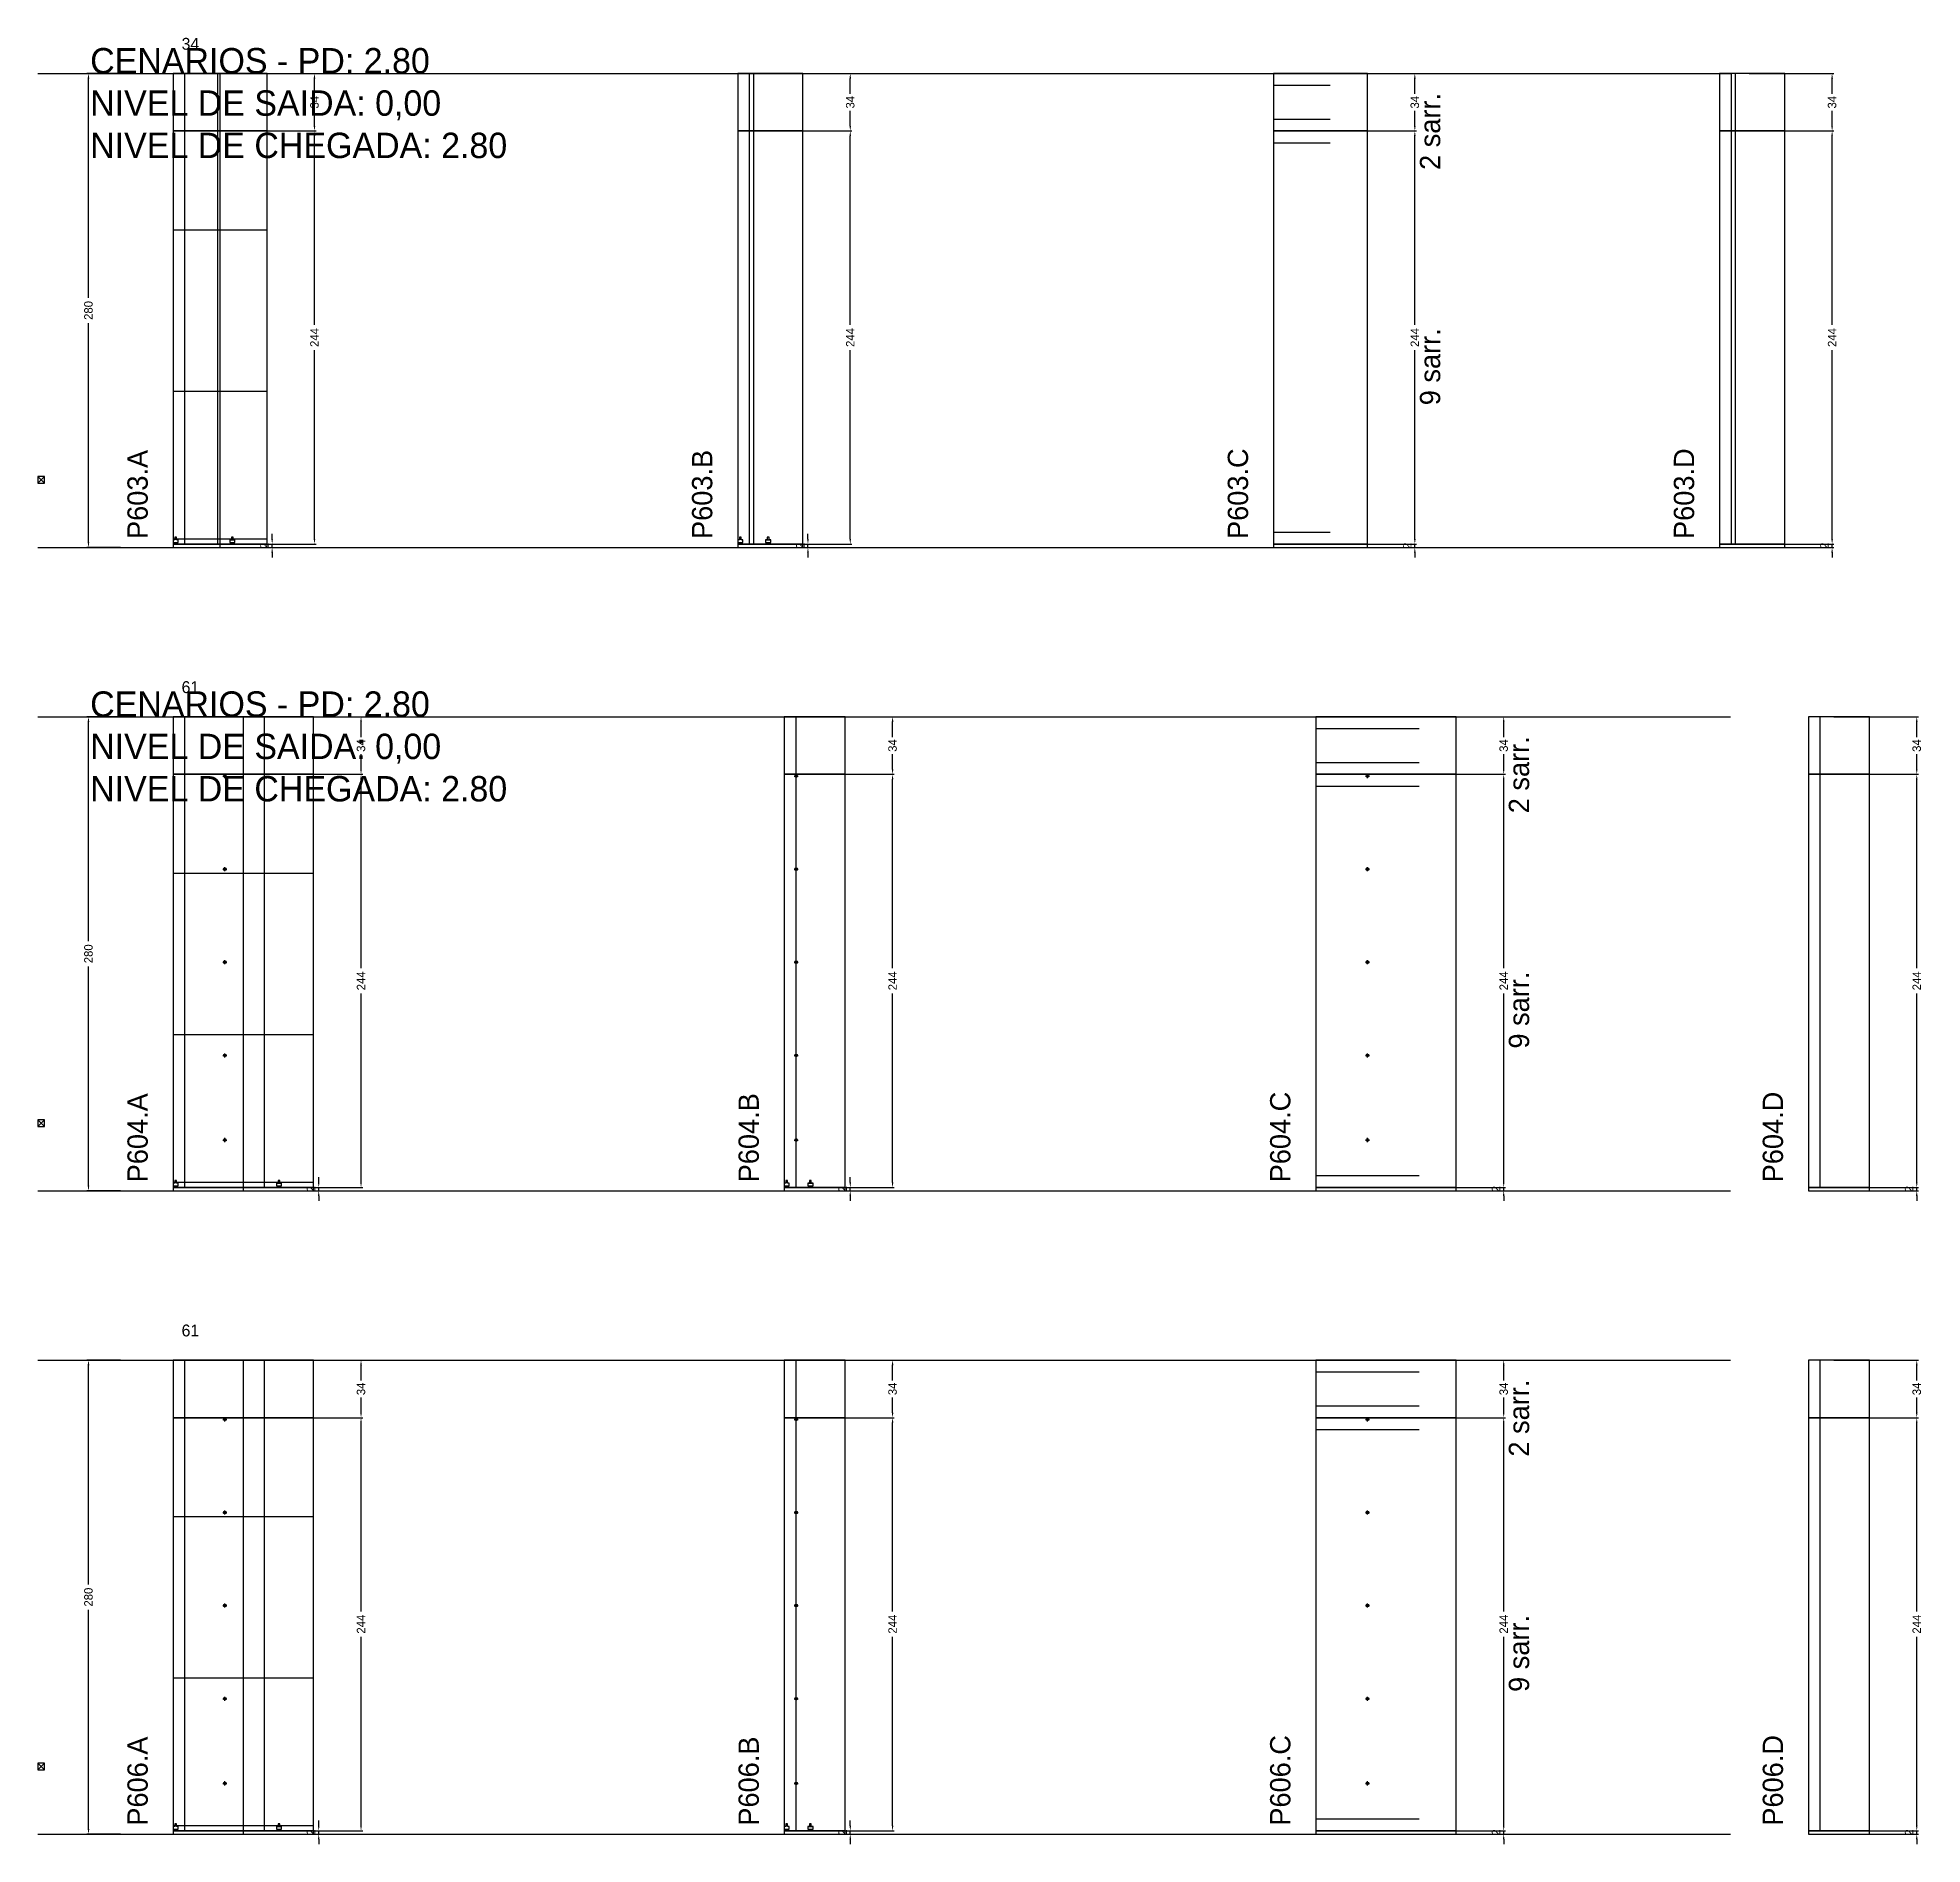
# Model space of a CAD drawing. Header units: centimetres. Extents: x -10500 to 4147, y -7606 to 295.
# Drawn here: x -7000 to -5887, y -7606 to -6539 of the extents above; entities that cross this region are included whole.
import ezdxf

# ---------------------------------------------------------------- set-up
doc = ezdxf.new("R2010")
doc.units = ezdxf.units.CM
doc.linetypes.add('DASHED', pattern=[2, -2])
for name, color, linetype in [('COTA', 241, 'Continuous'), ('COTAS FURACAO', 16, 'Continuous'), ('Madeira', 30, 'Continuous'), ('NOMENCLATURA', 7, 'Continuous'), ('Nível', 160, 'Continuous'), ('Painéis', 200, 'Continuous'), ('Perfil Metálico', 150, 'Continuous'), ('SARR_2.2x7', 40, 'Continuous'), ('SARRAFO DE PRESSAO', 200, 'Continuous'), ('texto', 7, 'Continuous')]:
    doc.layers.add(name, color=color, linetype=linetype)
doc.dimstyles.new('PAINEL-NOVA', dxfattribs={"dimtxt": 5, "dimasz": 3, "dimexe": 1, "dimexo": 1, "dimgap": 1, "dimtad": 1, "dimcen": 2.5, "dimazin": 3, "dimtfac": 1, "dimtmove": 0, "dimatfit": 3})

msp = doc.modelspace()

# ---------------------------------------------------------------- texts
at = {"layer": 'NOMENCLATURA'}
for s, p in [('CENARIOS - PD: 2.80', (-6969, -6560)), ('NIVEL DE SAIDA: 0,00', (-6969, -6585)), ('NIVEL DE CHEGADA: 2.80', (-6969, -6610)), ('CENARIOS - PD: 2.80', (-6969, -6940)), ('NIVEL DE SAIDA: 0,00', (-6969, -6965)), ('NIVEL DE CHEGADA: 2.80', (-6969, -6990))]:
    msp.add_text(s, height=15, dxfattribs=at).set_placement(p)
for s, p in [('2 sarr.', (-6171.5, -6617)), ('9 sarr.', (-6171.5, -6756)), ('P603.A', (-6935, -6835)), ('P603.B', (-6601.5, -6835)), ('P603.C', (-6285, -6835)), ('P603.D', (-6021.5, -6835)), ('2 sarr.', (-6119, -6997)), ('9 sarr.', (-6119, -7136)), ('P604.A', (-6935, -7215)), ('P604.B', (-6574, -7215)), ('P604.C', (-6260, -7215)), ('P604.D', (-5969, -7215)), ('2 sarr.', (-6119, -7377)), ('9 sarr.', (-6119, -7516)), ('P606.A', (-6935, -7595)), ('P606.B', (-6574, -7595)), ('P606.C', (-6260, -7595)), ('P606.D', (-5969, -7595))]:
    msp.add_text(s, height=12, rotation=90, dxfattribs=at).set_placement(p)
at = {"layer": 'texto'}
for s, p in [('34', (-6915, -6546)), ('61', (-6915, -6926)), ('61', (-6915, -7306))]:
    msp.add_text(s, height=7, dxfattribs=at).set_placement(p)

# ---------------------------------------------------------------- blocks, each defined once
blk = doc.blocks.new('_CLOSEDFILLED')
at = {"color": 0, "linetype": 'BYBLOCK'}
blk.add_solid([(-1, 0.16), (0, 0), (-1, -0.16)], dxfattribs=at)
blk = doc.blocks.new('*D495')
for p, q in [((-6951, -7320), (-6971, -7320)), ((-6970, -7452.5), (-6970, -7323)), ((-6970, -7597), (-6970, -7467.5)), ((-6951, -7600), (-6971, -7600))]:
    blk.add_line(p, q)
at = {"layer": 'Defpoints'}
for p in [(-6950, -7320), (-6970, -7600), (-6950, -7600)]:
    blk.add_point(p, dxfattribs=at)
at = {"layer": 'COTA', "xscale": 3, "yscale": 3}
for p, rotation in [((-6970, -7320), 90), ((-6970, -7600), 270)]:
    blk.add_blockref('_CLOSEDFILLED', p, dxfattribs=dict(at, rotation=rotation))
at = {"layer": 'COTA', "insert": (-6970, -7460), "char_height": 5, "attachment_point": 5, "rotation": 90}
blk.add_mtext('280', dxfattribs=at)
blk = doc.blocks.new('MULDURA')
at = {"layer": 'Paineis'}
for p, q in [((0, 0), (4, 4)), ((4, 0), (0, 4))]:
    blk.add_line(p, q, dxfattribs=at)
blk.add_lwpolyline([(0, 0), (4, 0), (4, 4), (0, 4)], close=True, dxfattribs=at)
blk = doc.blocks.new('*D497')
for p, q in [((-6858, -7354), (-6808, -7354)), ((-6809, -7468.5), (-6809, -7357)), ((-6809, -7595), (-6809, -7483.5)), ((-6858, -7598), (-6808, -7598))]:
    blk.add_line(p, q)
at = {"layer": 'Defpoints'}
for p in [(-6859, -7354), (-6859, -7598), (-6809, -7598)]:
    blk.add_point(p, dxfattribs=at)
at = {"layer": 'COTA', "xscale": 3, "yscale": 3}
for p, rotation in [((-6809, -7354), 90), ((-6809, -7598), 270)]:
    blk.add_blockref('_CLOSEDFILLED', p, dxfattribs=dict(at, rotation=rotation))
at = {"layer": 'COTA', "insert": (-6809, -7476), "char_height": 5, "attachment_point": 5, "rotation": 90}
blk.add_mtext('244', dxfattribs=at)
blk = doc.blocks.new('*D498')
for p, q in [((-6858, -7320), (-6808, -7320)), ((-6809, -7332), (-6809, -7323)), ((-6809, -7351), (-6809, -7342)), ((-6858, -7354), (-6808, -7354))]:
    blk.add_line(p, q)
at = {"layer": 'Defpoints'}
for p in [(-6859, -7320), (-6859, -7354), (-6809, -7354)]:
    blk.add_point(p, dxfattribs=at)
at = {"layer": 'COTA', "xscale": 3, "yscale": 3}
for p, rotation in [((-6809, -7320), 90), ((-6809, -7354), 270)]:
    blk.add_blockref('_CLOSEDFILLED', p, dxfattribs=dict(at, rotation=rotation))
at = {"layer": 'COTA', "insert": (-6809, -7337), "char_height": 5, "attachment_point": 5, "rotation": 90}
blk.add_mtext('34', dxfattribs=at)
blk = doc.blocks.new('SLIPTEE')
at = {"layer": 'Paineis'}
blk.add_lwpolyline([(0, 0), (3, 0), (3, 1.5), (2, 1.5), (2, 3), (1, 3), (1, 1.5), (0, 1.5)], close=True, dxfattribs=at)
blk = doc.blocks.new('SLIPTDD')
at = {"layer": 'Paineis'}
blk.add_line((0, 1.5), (3, 1.5), dxfattribs=at)
blk.add_lwpolyline([(0, 0), (3, 0), (3, 1.5), (2, 1.5), (2, 3), (1, 3), (1, 1.5), (0, 1.5)], close=True, dxfattribs=at)
blk = doc.blocks.new('furacao')
at = {"layer": 'COTAS FURACAO'}
for p, q in [((-1.2, 0), (1.2, 0)), ((0, -1.2), (0, 1.2))]:
    blk.add_line(p, q, dxfattribs=at)
blk.add_circle((0, 0), 0.8, dxfattribs=at)
blk = doc.blocks.new('*D500')
for p, q in [((-6544, -7354), (-6494, -7354)), ((-6495, -7468.5), (-6495, -7357)), ((-6495, -7595), (-6495, -7483.5)), ((-6544, -7598), (-6494, -7598))]:
    blk.add_line(p, q)
at = {"layer": 'Defpoints'}
for p in [(-6545, -7354), (-6545, -7598), (-6495, -7598)]:
    blk.add_point(p, dxfattribs=at)
at = {"layer": 'COTA', "xscale": 3, "yscale": 3}
for p, rotation in [((-6495, -7354), 90), ((-6495, -7598), 270)]:
    blk.add_blockref('_CLOSEDFILLED', p, dxfattribs=dict(at, rotation=rotation))
at = {"layer": 'COTA', "insert": (-6495, -7476), "char_height": 5, "attachment_point": 5, "rotation": 90}
blk.add_mtext('244', dxfattribs=at)
blk = doc.blocks.new('*D501')
for p, q in [((-6544, -7320), (-6494, -7320)), ((-6495, -7332), (-6495, -7323)), ((-6495, -7351), (-6495, -7342)), ((-6544, -7354), (-6494, -7354))]:
    blk.add_line(p, q)
at = {"layer": 'Defpoints'}
for p in [(-6545, -7320), (-6545, -7354), (-6495, -7354)]:
    blk.add_point(p, dxfattribs=at)
at = {"layer": 'COTA', "xscale": 3, "yscale": 3}
for p, rotation in [((-6495, -7320), 90), ((-6495, -7354), 270)]:
    blk.add_blockref('_CLOSEDFILLED', p, dxfattribs=dict(at, rotation=rotation))
at = {"layer": 'COTA', "insert": (-6495, -7337), "char_height": 5, "attachment_point": 5, "rotation": 90}
blk.add_mtext('34', dxfattribs=at)
blk = doc.blocks.new('*D503')
for p, q in [((-6183, -7354), (-6133, -7354)), ((-6134, -7468.5), (-6134, -7357)), ((-6134, -7595), (-6134, -7483.5)), ((-6183, -7598), (-6133, -7598))]:
    blk.add_line(p, q)
at = {"layer": 'Defpoints'}
for p in [(-6184, -7354), (-6184, -7598), (-6134, -7598)]:
    blk.add_point(p, dxfattribs=at)
at = {"layer": 'COTA', "xscale": 3, "yscale": 3}
for p, rotation in [((-6134, -7354), 90), ((-6134, -7598), 270)]:
    blk.add_blockref('_CLOSEDFILLED', p, dxfattribs=dict(at, rotation=rotation))
at = {"layer": 'COTA', "insert": (-6134, -7476), "char_height": 5, "attachment_point": 5, "rotation": 90}
blk.add_mtext('244', dxfattribs=at)
blk = doc.blocks.new('*D504')
for p, q in [((-6183, -7320), (-6133, -7320)), ((-6134, -7332), (-6134, -7323)), ((-6134, -7351), (-6134, -7342)), ((-6183, -7354), (-6133, -7354))]:
    blk.add_line(p, q)
at = {"layer": 'Defpoints'}
for p in [(-6184, -7320), (-6184, -7354), (-6134, -7354)]:
    blk.add_point(p, dxfattribs=at)
at = {"layer": 'COTA', "xscale": 3, "yscale": 3}
for p, rotation in [((-6134, -7320), 90), ((-6134, -7354), 270)]:
    blk.add_blockref('_CLOSEDFILLED', p, dxfattribs=dict(at, rotation=rotation))
at = {"layer": 'COTA', "insert": (-6134, -7337), "char_height": 5, "attachment_point": 5, "rotation": 90}
blk.add_mtext('34', dxfattribs=at)
blk = doc.blocks.new('*D506')
for p, q in [((-5939, -7354), (-5889, -7354)), ((-5890, -7468.5), (-5890, -7357)), ((-5890, -7595), (-5890, -7483.5)), ((-5939, -7598), (-5889, -7598))]:
    blk.add_line(p, q)
at = {"layer": 'Defpoints'}
for p in [(-5940, -7354), (-5940, -7598), (-5890, -7598)]:
    blk.add_point(p, dxfattribs=at)
at = {"layer": 'COTA', "xscale": 3, "yscale": 3}
for p, rotation in [((-5890, -7354), 90), ((-5890, -7598), 270)]:
    blk.add_blockref('_CLOSEDFILLED', p, dxfattribs=dict(at, rotation=rotation))
at = {"layer": 'COTA', "insert": (-5890, -7476), "char_height": 5, "attachment_point": 5, "rotation": 90}
blk.add_mtext('244', dxfattribs=at)
blk = doc.blocks.new('*D507')
for p, q in [((-5939, -7320), (-5889, -7320)), ((-5890, -7332), (-5890, -7323)), ((-5890, -7351), (-5890, -7342)), ((-5939, -7354), (-5889, -7354))]:
    blk.add_line(p, q)
at = {"layer": 'Defpoints'}
for p in [(-5940, -7320), (-5940, -7354), (-5890, -7354)]:
    blk.add_point(p, dxfattribs=at)
at = {"layer": 'COTA', "xscale": 3, "yscale": 3}
for p, rotation in [((-5890, -7320), 90), ((-5890, -7354), 270)]:
    blk.add_blockref('_CLOSEDFILLED', p, dxfattribs=dict(at, rotation=rotation))
at = {"layer": 'COTA', "insert": (-5890, -7337), "char_height": 5, "attachment_point": 5, "rotation": 90}
blk.add_mtext('34', dxfattribs=at)
blk = doc.blocks.new('*D469')
for p, q in [((-6951, -6940), (-6971, -6940)), ((-6970, -7072.5), (-6970, -6943)), ((-6970, -7217), (-6970, -7087.5)), ((-6951, -7220), (-6971, -7220))]:
    blk.add_line(p, q)
at = {"layer": 'Defpoints'}
for p in [(-6950, -6940), (-6970, -7220), (-6950, -7220)]:
    blk.add_point(p, dxfattribs=at)
at = {"layer": 'COTA', "xscale": 3, "yscale": 3}
for p, rotation in [((-6970, -6940), 90), ((-6970, -7220), 270)]:
    blk.add_blockref('_CLOSEDFILLED', p, dxfattribs=dict(at, rotation=rotation))
at = {"layer": 'COTA', "insert": (-6970, -7080), "char_height": 5, "attachment_point": 5, "rotation": 90}
blk.add_mtext('280', dxfattribs=at)
blk = doc.blocks.new('*D471')
for p, q in [((-6858, -6974), (-6808, -6974)), ((-6809, -7088.5), (-6809, -6977)), ((-6809, -7215), (-6809, -7103.5)), ((-6858, -7218), (-6808, -7218))]:
    blk.add_line(p, q)
at = {"layer": 'Defpoints'}
for p in [(-6859, -6974), (-6859, -7218), (-6809, -7218)]:
    blk.add_point(p, dxfattribs=at)
at = {"layer": 'COTA', "xscale": 3, "yscale": 3}
for p, rotation in [((-6809, -6974), 90), ((-6809, -7218), 270)]:
    blk.add_blockref('_CLOSEDFILLED', p, dxfattribs=dict(at, rotation=rotation))
at = {"layer": 'COTA', "insert": (-6809, -7096), "char_height": 5, "attachment_point": 5, "rotation": 90}
blk.add_mtext('244', dxfattribs=at)
blk = doc.blocks.new('*D472')
for p, q in [((-6858, -6940), (-6808, -6940)), ((-6809, -6952), (-6809, -6943)), ((-6809, -6971), (-6809, -6962)), ((-6858, -6974), (-6808, -6974))]:
    blk.add_line(p, q)
at = {"layer": 'Defpoints'}
for p in [(-6859, -6940), (-6859, -6974), (-6809, -6974)]:
    blk.add_point(p, dxfattribs=at)
at = {"layer": 'COTA', "xscale": 3, "yscale": 3}
for p, rotation in [((-6809, -6940), 90), ((-6809, -6974), 270)]:
    blk.add_blockref('_CLOSEDFILLED', p, dxfattribs=dict(at, rotation=rotation))
at = {"layer": 'COTA', "insert": (-6809, -6957), "char_height": 5, "attachment_point": 5, "rotation": 90}
blk.add_mtext('34', dxfattribs=at)
blk = doc.blocks.new('*D474')
for p, q in [((-6544, -6974), (-6494, -6974)), ((-6495, -7088.5), (-6495, -6977)), ((-6495, -7215), (-6495, -7103.5)), ((-6544, -7218), (-6494, -7218))]:
    blk.add_line(p, q)
at = {"layer": 'Defpoints'}
for p in [(-6545, -6974), (-6545, -7218), (-6495, -7218)]:
    blk.add_point(p, dxfattribs=at)
at = {"layer": 'COTA', "xscale": 3, "yscale": 3}
for p, rotation in [((-6495, -6974), 90), ((-6495, -7218), 270)]:
    blk.add_blockref('_CLOSEDFILLED', p, dxfattribs=dict(at, rotation=rotation))
at = {"layer": 'COTA', "insert": (-6495, -7096), "char_height": 5, "attachment_point": 5, "rotation": 90}
blk.add_mtext('244', dxfattribs=at)
blk = doc.blocks.new('*D475')
for p, q in [((-6544, -6940), (-6494, -6940)), ((-6495, -6952), (-6495, -6943)), ((-6495, -6971), (-6495, -6962)), ((-6544, -6974), (-6494, -6974))]:
    blk.add_line(p, q)
at = {"layer": 'Defpoints'}
for p in [(-6545, -6940), (-6545, -6974), (-6495, -6974)]:
    blk.add_point(p, dxfattribs=at)
at = {"layer": 'COTA', "xscale": 3, "yscale": 3}
for p, rotation in [((-6495, -6940), 90), ((-6495, -6974), 270)]:
    blk.add_blockref('_CLOSEDFILLED', p, dxfattribs=dict(at, rotation=rotation))
at = {"layer": 'COTA', "insert": (-6495, -6957), "char_height": 5, "attachment_point": 5, "rotation": 90}
blk.add_mtext('34', dxfattribs=at)
blk = doc.blocks.new('*D477')
for p, q in [((-6183, -6974), (-6133, -6974)), ((-6134, -7088.5), (-6134, -6977)), ((-6134, -7215), (-6134, -7103.5)), ((-6183, -7218), (-6133, -7218))]:
    blk.add_line(p, q)
at = {"layer": 'Defpoints'}
for p in [(-6184, -6974), (-6184, -7218), (-6134, -7218)]:
    blk.add_point(p, dxfattribs=at)
at = {"layer": 'COTA', "xscale": 3, "yscale": 3}
for p, rotation in [((-6134, -6974), 90), ((-6134, -7218), 270)]:
    blk.add_blockref('_CLOSEDFILLED', p, dxfattribs=dict(at, rotation=rotation))
at = {"layer": 'COTA', "insert": (-6134, -7096), "char_height": 5, "attachment_point": 5, "rotation": 90}
blk.add_mtext('244', dxfattribs=at)
blk = doc.blocks.new('*D478')
for p, q in [((-6183, -6940), (-6133, -6940)), ((-6134, -6952), (-6134, -6943)), ((-6134, -6971), (-6134, -6962)), ((-6183, -6974), (-6133, -6974))]:
    blk.add_line(p, q)
at = {"layer": 'Defpoints'}
for p in [(-6184, -6940), (-6184, -6974), (-6134, -6974)]:
    blk.add_point(p, dxfattribs=at)
at = {"layer": 'COTA', "xscale": 3, "yscale": 3}
for p, rotation in [((-6134, -6940), 90), ((-6134, -6974), 270)]:
    blk.add_blockref('_CLOSEDFILLED', p, dxfattribs=dict(at, rotation=rotation))
at = {"layer": 'COTA', "insert": (-6134, -6957), "char_height": 5, "attachment_point": 5, "rotation": 90}
blk.add_mtext('34', dxfattribs=at)
blk = doc.blocks.new('*D480')
for p, q in [((-5939, -6974), (-5889, -6974)), ((-5890, -7088.5), (-5890, -6977)), ((-5890, -7215), (-5890, -7103.5)), ((-5939, -7218), (-5889, -7218))]:
    blk.add_line(p, q)
at = {"layer": 'Defpoints'}
for p in [(-5940, -6974), (-5940, -7218), (-5890, -7218)]:
    blk.add_point(p, dxfattribs=at)
at = {"layer": 'COTA', "xscale": 3, "yscale": 3}
for p, rotation in [((-5890, -6974), 90), ((-5890, -7218), 270)]:
    blk.add_blockref('_CLOSEDFILLED', p, dxfattribs=dict(at, rotation=rotation))
at = {"layer": 'COTA', "insert": (-5890, -7096), "char_height": 5, "attachment_point": 5, "rotation": 90}
blk.add_mtext('244', dxfattribs=at)
blk = doc.blocks.new('*D481')
for p, q in [((-5939, -6940), (-5889, -6940)), ((-5890, -6952), (-5890, -6943)), ((-5890, -6971), (-5890, -6962)), ((-5939, -6974), (-5889, -6974))]:
    blk.add_line(p, q)
at = {"layer": 'Defpoints'}
for p in [(-5940, -6940), (-5940, -6974), (-5890, -6974)]:
    blk.add_point(p, dxfattribs=at)
at = {"layer": 'COTA', "xscale": 3, "yscale": 3}
for p, rotation in [((-5890, -6940), 90), ((-5890, -6974), 270)]:
    blk.add_blockref('_CLOSEDFILLED', p, dxfattribs=dict(at, rotation=rotation))
at = {"layer": 'COTA', "insert": (-5890, -6957), "char_height": 5, "attachment_point": 5, "rotation": 90}
blk.add_mtext('34', dxfattribs=at)
blk = doc.blocks.new('*D443')
for p, q in [((-6951, -6560), (-6971, -6560)), ((-6970, -6692.5), (-6970, -6563)), ((-6970, -6837), (-6970, -6707.5)), ((-6951, -6840), (-6971, -6840))]:
    blk.add_line(p, q)
at = {"layer": 'Defpoints'}
for p in [(-6950, -6560), (-6970, -6840), (-6950, -6840)]:
    blk.add_point(p, dxfattribs=at)
at = {"layer": 'COTA', "xscale": 3, "yscale": 3}
for p, rotation in [((-6970, -6560), 90), ((-6970, -6840), 270)]:
    blk.add_blockref('_CLOSEDFILLED', p, dxfattribs=dict(at, rotation=rotation))
at = {"layer": 'COTA', "insert": (-6970, -6700), "char_height": 5, "attachment_point": 5, "rotation": 90}
blk.add_mtext('280', dxfattribs=at)
blk = doc.blocks.new('*D445')
for p, q in [((-6885.5, -6594), (-6835.5, -6594)), ((-6836.5, -6708.5), (-6836.5, -6597)), ((-6836.5, -6835), (-6836.5, -6723.5)), ((-6885.5, -6838), (-6835.5, -6838))]:
    blk.add_line(p, q)
at = {"layer": 'Defpoints'}
for p in [(-6886.5, -6594), (-6886.5, -6838), (-6836.5, -6838)]:
    blk.add_point(p, dxfattribs=at)
at = {"layer": 'COTA', "xscale": 3, "yscale": 3}
for p, rotation in [((-6836.5, -6594), 90), ((-6836.5, -6838), 270)]:
    blk.add_blockref('_CLOSEDFILLED', p, dxfattribs=dict(at, rotation=rotation))
at = {"layer": 'COTA', "insert": (-6836.5, -6716), "char_height": 5, "attachment_point": 5, "rotation": 90}
blk.add_mtext('244', dxfattribs=at)
blk = doc.blocks.new('*D446')
for p, q in [((-6885.5, -6560), (-6835.5, -6560)), ((-6836.5, -6572), (-6836.5, -6563)), ((-6836.5, -6591), (-6836.5, -6582)), ((-6885.5, -6594), (-6835.5, -6594))]:
    blk.add_line(p, q)
at = {"layer": 'Defpoints'}
for p in [(-6886.5, -6560), (-6886.5, -6594), (-6836.5, -6594)]:
    blk.add_point(p, dxfattribs=at)
at = {"layer": 'COTA', "xscale": 3, "yscale": 3}
for p, rotation in [((-6836.5, -6560), 90), ((-6836.5, -6594), 270)]:
    blk.add_blockref('_CLOSEDFILLED', p, dxfattribs=dict(at, rotation=rotation))
at = {"layer": 'COTA', "insert": (-6836.5, -6577), "char_height": 5, "attachment_point": 5, "rotation": 90}
blk.add_mtext('34', dxfattribs=at)
blk = doc.blocks.new('*D448')
for p, q in [((-6569, -6594), (-6519, -6594)), ((-6520, -6708.5), (-6520, -6597)), ((-6520, -6835), (-6520, -6723.5)), ((-6569, -6838), (-6519, -6838))]:
    blk.add_line(p, q)
at = {"layer": 'Defpoints'}
for p in [(-6570, -6594), (-6570, -6838), (-6520, -6838)]:
    blk.add_point(p, dxfattribs=at)
at = {"layer": 'COTA', "xscale": 3, "yscale": 3}
for p, rotation in [((-6520, -6594), 90), ((-6520, -6838), 270)]:
    blk.add_blockref('_CLOSEDFILLED', p, dxfattribs=dict(at, rotation=rotation))
at = {"layer": 'COTA', "insert": (-6520, -6716), "char_height": 5, "attachment_point": 5, "rotation": 90}
blk.add_mtext('244', dxfattribs=at)
blk = doc.blocks.new('*D449')
for p, q in [((-6569, -6560), (-6519, -6560)), ((-6520, -6572), (-6520, -6563)), ((-6520, -6591), (-6520, -6582)), ((-6569, -6594), (-6519, -6594))]:
    blk.add_line(p, q)
at = {"layer": 'Defpoints'}
for p in [(-6570, -6560), (-6570, -6594), (-6520, -6594)]:
    blk.add_point(p, dxfattribs=at)
at = {"layer": 'COTA', "xscale": 3, "yscale": 3}
for p, rotation in [((-6520, -6560), 90), ((-6520, -6594), 270)]:
    blk.add_blockref('_CLOSEDFILLED', p, dxfattribs=dict(at, rotation=rotation))
at = {"layer": 'COTA', "insert": (-6520, -6577), "char_height": 5, "attachment_point": 5, "rotation": 90}
blk.add_mtext('34', dxfattribs=at)
blk = doc.blocks.new('*D451')
for p, q in [((-6235.5, -6594), (-6185.5, -6594)), ((-6186.5, -6708.5), (-6186.5, -6597)), ((-6186.5, -6835), (-6186.5, -6723.5)), ((-6235.5, -6838), (-6185.5, -6838))]:
    blk.add_line(p, q)
at = {"layer": 'Defpoints'}
for p in [(-6236.5, -6594), (-6236.5, -6838), (-6186.5, -6838)]:
    blk.add_point(p, dxfattribs=at)
at = {"layer": 'COTA', "xscale": 3, "yscale": 3}
for p, rotation in [((-6186.5, -6594), 90), ((-6186.5, -6838), 270)]:
    blk.add_blockref('_CLOSEDFILLED', p, dxfattribs=dict(at, rotation=rotation))
at = {"layer": 'COTA', "insert": (-6186.5, -6716), "char_height": 5, "attachment_point": 5, "rotation": 90}
blk.add_mtext('244', dxfattribs=at)
blk = doc.blocks.new('*D452')
for p, q in [((-6235.5, -6560), (-6185.5, -6560)), ((-6186.5, -6572), (-6186.5, -6563)), ((-6186.5, -6591), (-6186.5, -6582)), ((-6235.5, -6594), (-6185.5, -6594))]:
    blk.add_line(p, q)
at = {"layer": 'Defpoints'}
for p in [(-6236.5, -6560), (-6236.5, -6594), (-6186.5, -6594)]:
    blk.add_point(p, dxfattribs=at)
at = {"layer": 'COTA', "xscale": 3, "yscale": 3}
for p, rotation in [((-6186.5, -6560), 90), ((-6186.5, -6594), 270)]:
    blk.add_blockref('_CLOSEDFILLED', p, dxfattribs=dict(at, rotation=rotation))
at = {"layer": 'COTA', "insert": (-6186.5, -6577), "char_height": 5, "attachment_point": 5, "rotation": 90}
blk.add_mtext('34', dxfattribs=at)
blk = doc.blocks.new('*D454')
for p, q in [((-5989, -6594), (-5939, -6594)), ((-5940, -6708.5), (-5940, -6597)), ((-5940, -6835), (-5940, -6723.5)), ((-5989, -6838), (-5939, -6838))]:
    blk.add_line(p, q)
at = {"layer": 'Defpoints'}
for p in [(-5990, -6594), (-5990, -6838), (-5940, -6838)]:
    blk.add_point(p, dxfattribs=at)
at = {"layer": 'COTA', "xscale": 3, "yscale": 3}
for p, rotation in [((-5940, -6594), 90), ((-5940, -6838), 270)]:
    blk.add_blockref('_CLOSEDFILLED', p, dxfattribs=dict(at, rotation=rotation))
at = {"layer": 'COTA', "insert": (-5940, -6716), "char_height": 5, "attachment_point": 5, "rotation": 90}
blk.add_mtext('244', dxfattribs=at)
blk = doc.blocks.new('*D455')
for p, q in [((-5989, -6560), (-5939, -6560)), ((-5940, -6572), (-5940, -6563)), ((-5940, -6591), (-5940, -6582)), ((-5989, -6594), (-5939, -6594))]:
    blk.add_line(p, q)
at = {"layer": 'Defpoints'}
for p in [(-5990, -6560), (-5990, -6594), (-5940, -6594)]:
    blk.add_point(p, dxfattribs=at)
at = {"layer": 'COTA', "xscale": 3, "yscale": 3}
for p, rotation in [((-5940, -6560), 90), ((-5940, -6594), 270)]:
    blk.add_blockref('_CLOSEDFILLED', p, dxfattribs=dict(at, rotation=rotation))
at = {"layer": 'COTA', "insert": (-5940, -6577), "char_height": 5, "attachment_point": 5, "rotation": 90}
blk.add_mtext('34', dxfattribs=at)

# ---------------------------------------------------------------- dimensions: what is measured, and where the dimension line sits
at = {"layer": 'COTA'}
for base, p1, p2, picture, middle in [((-6970, -6840), (-6950, -6840), (-6950, -6560), '*D443', (-6970, -6700)), ((-6836.5, -6594), (-6886.5, -6594), (-6886.5, -6560), '*D446', (-6836.5, -6577)), ((-6520, -6594), (-6570, -6594), (-6570, -6560), '*D449', (-6520, -6577)), ((-6186.5, -6594), (-6236.5, -6594), (-6236.5, -6560), '*D452', (-6186.5, -6577)), ((-5940, -6594), (-5990, -6594), (-5990, -6560), '*D455', (-5940, -6577)), ((-6836.5, -6838), (-6886.5, -6838), (-6886.5, -6594), '*D445', (-6836.5, -6716)), ((-6520, -6838), (-6570, -6838), (-6570, -6594), '*D448', (-6520, -6716)), ((-6186.5, -6838), (-6236.5, -6838), (-6236.5, -6594), '*D451', (-6186.5, -6716)), ((-5940, -6838), (-5990, -6838), (-5990, -6594), '*D454', (-5940, -6716)), ((-6970, -7220), (-6950, -7220), (-6950, -6940), '*D469', (-6970, -7080)), ((-6809, -6974), (-6859, -6974), (-6859, -6940), '*D472', (-6809, -6957)), ((-6495, -6974), (-6545, -6974), (-6545, -6940), '*D475', (-6495, -6957)), ((-6134, -6974), (-6184, -6974), (-6184, -6940), '*D478', (-6134, -6957)), ((-5890, -6974), (-5940, -6974), (-5940, -6940), '*D481', (-5890, -6957)), ((-6809, -7218), (-6859, -7218), (-6859, -6974), '*D471', (-6809, -7096)), ((-6495, -7218), (-6545, -7218), (-6545, -6974), '*D474', (-6495, -7096)), ((-6134, -7218), (-6184, -7218), (-6184, -6974), '*D477', (-6134, -7096)), ((-5890, -7218), (-5940, -7218), (-5940, -6974), '*D480', (-5890, -7096)), ((-6970, -7600), (-6950, -7600), (-6950, -7320), '*D495', (-6970, -7460)), ((-6809, -7354), (-6859, -7354), (-6859, -7320), '*D498', (-6809, -7337)), ((-6495, -7354), (-6545, -7354), (-6545, -7320), '*D501', (-6495, -7337)), ((-6134, -7354), (-6184, -7354), (-6184, -7320), '*D504', (-6134, -7337)), ((-5890, -7354), (-5940, -7354), (-5940, -7320), '*D507', (-5890, -7337)), ((-6809, -7598), (-6859, -7598), (-6859, -7354), '*D497', (-6809, -7476)), ((-6495, -7598), (-6545, -7598), (-6545, -7354), '*D500', (-6495, -7476)), ((-6134, -7598), (-6184, -7598), (-6184, -7354), '*D503', (-6134, -7476)), ((-5890, -7598), (-5940, -7598), (-5940, -7354), '*D506', (-5890, -7476))]:
    dim = msp.add_linear_dim(base=base, p1=p1, p2=p2, angle=90, dimstyle='PAINEL-NOVA', dxfattribs=at)
    dim.commit()
    dim.dimension.update_dxf_attribs({"geometry": picture, "text_midpoint": middle})
for base, p1, p2 in [((-6861.5, -6840), (-6886.5, -6840), (-6886.5, -6838)), ((-6545, -6840), (-6570, -6840), (-6570, -6838)), ((-6186.5, -6840), (-6236.5, -6840), (-6236.5, -6838)), ((-5940, -6840), (-5990, -6840), (-5990, -6838)), ((-6834, -7220), (-6859, -7220), (-6859, -7218)), ((-6520, -7220), (-6545, -7220), (-6545, -7218)), ((-6134, -7220), (-6184, -7220), (-6184, -7218)), ((-5890, -7220), (-5940, -7220), (-5940, -7218)), ((-6834, -7600), (-6859, -7600), (-6859, -7598)), ((-6520, -7600), (-6545, -7600), (-6545, -7598)), ((-6134, -7600), (-6184, -7600), (-6184, -7598)), ((-5890, -7600), (-5940, -7600), (-5940, -7598))]:
    msp.add_linear_dim(base=base, p1=p1, p2=p2, angle=90, dimstyle='PAINEL-NOVA', dxfattribs=at).render()

# ---------------------------------------------------------------- linework, layer by layer
at = {"layer": 'Madeira'}
for points in [[(-6920, -6652.4), (-6864.5, -6652.4)], [(-6920, -6747.6), (-6864.5, -6747.6)], [(-6920, -7032.4), (-6837, -7032.4)], [(-6920, -7127.6), (-6837, -7127.6)], [(-6920, -7412.4), (-6837, -7412.4)], [(-6920, -7507.6), (-6837, -7507.6)]]:
    msp.add_lwpolyline(points, dxfattribs=at)
at = {"layer": 'Nível', "linetype": 'DASHED'}
for points in [[(-7000, -6560), (-6000, -6560)], [(-7000, -6840), (-6000, -6840)], [(-7000, -6940), (-6000, -6940)], [(-7000, -7220), (-6000, -7220)], [(-7000, -7320), (-6000, -7320)], [(-7000, -7600), (-6000, -7600)]]:
    msp.add_lwpolyline(points, dxfattribs=at)
at = {"layer": 'Painéis'}
for points in [[(-6920, -6594), (-6864.5, -6594), (-6864.5, -6560), (-6920, -6560)], [(-6920, -6840), (-6864.5, -6840), (-6864.5, -6560), (-6920, -6560)], [(-6586.5, -6594), (-6548, -6594), (-6548, -6560), (-6586.5, -6560)], [(-6270, -6594), (-6214.5, -6594), (-6214.5, -6560), (-6270, -6560)], [(-6006.5, -6594), (-5968, -6594), (-5968, -6560), (-6006.5, -6560)], [(-6920, -6838), (-6864.5, -6838), (-6864.5, -6594), (-6920, -6594)], [(-6586.5, -6838), (-6548, -6838), (-6548, -6594), (-6586.5, -6594)], [(-6270, -6838), (-6214.5, -6838), (-6214.5, -6594), (-6270, -6594)], [(-6006.5, -6838), (-5968, -6838), (-5968, -6594), (-6006.5, -6594)], [(-6920, -6840), (-6864.5, -6840), (-6864.5, -6838), (-6920, -6838)], [(-6586.5, -6840), (-6548, -6840), (-6548, -6838), (-6586.5, -6838)], [(-6270, -6840), (-6214.5, -6840), (-6214.5, -6838), (-6270, -6838)], [(-6006.5, -6840), (-5968, -6840), (-5968, -6838), (-6006.5, -6838)], [(-6920, -6974), (-6837, -6974), (-6837, -6940), (-6920, -6940)], [(-6920, -7220), (-6837, -7220), (-6837, -6940), (-6920, -6940)], [(-6559, -6974), (-6523, -6974), (-6523, -6940), (-6559, -6940)], [(-6245, -6974), (-6162, -6974), (-6162, -6940), (-6245, -6940)], [(-5954, -6974), (-5918, -6974), (-5918, -6940), (-5954, -6940)], [(-6920, -7218), (-6837, -7218), (-6837, -6974), (-6920, -6974)], [(-6559, -7218), (-6523, -7218), (-6523, -6974), (-6559, -6974)], [(-6245, -7218), (-6162, -7218), (-6162, -6974), (-6245, -6974)], [(-5954, -7218), (-5918, -7218), (-5918, -6974), (-5954, -6974)], [(-6920, -7220), (-6837, -7220), (-6837, -7218), (-6920, -7218)], [(-6559, -7220), (-6523, -7220), (-6523, -7218), (-6559, -7218)], [(-6245, -7220), (-6162, -7220), (-6162, -7218), (-6245, -7218)], [(-5954, -7220), (-5918, -7220), (-5918, -7218), (-5954, -7218)], [(-6920, -7354), (-6837, -7354), (-6837, -7320), (-6920, -7320)], [(-6920, -7600), (-6837, -7600), (-6837, -7320), (-6920, -7320)], [(-6559, -7354), (-6523, -7354), (-6523, -7320), (-6559, -7320)], [(-6245, -7354), (-6162, -7354), (-6162, -7320), (-6245, -7320)], [(-5954, -7354), (-5918, -7354), (-5918, -7320), (-5954, -7320)], [(-6920, -7598), (-6837, -7598), (-6837, -7354), (-6920, -7354)], [(-6559, -7598), (-6523, -7598), (-6523, -7354), (-6559, -7354)], [(-6245, -7598), (-6162, -7598), (-6162, -7354), (-6245, -7354)], [(-5954, -7598), (-5918, -7598), (-5918, -7354), (-5954, -7354)], [(-6920, -7600), (-6837, -7600), (-6837, -7598), (-6920, -7598)], [(-6559, -7600), (-6523, -7600), (-6523, -7598), (-6559, -7598)], [(-6245, -7600), (-6162, -7600), (-6162, -7598), (-6245, -7598)], [(-5954, -7600), (-5918, -7600), (-5918, -7598), (-5954, -7598)]]:
    msp.add_lwpolyline(points, close=True, dxfattribs=at)
at = {"layer": 'Perfil Metálico'}
for p, q in [((-6892.25, -6840), (-6892.25, -6560)), ((-6878.5, -7220), (-6878.5, -6940)), ((-6878.5, -7600), (-6878.5, -7320))]:
    msp.add_line(p, q, dxfattribs=at)
at = {"layer": 'SARR_2.2x7'}
for points in [[(-6913, -6594), (-6913, -6560)], [(-6893.5, -6594), (-6893.5, -6560)], [(-6579.5, -6594), (-6579.5, -6560)], [(-6577, -6594), (-6577, -6560)], [(-6270, -6567), (-6236.5, -6567)], [(-5999.5, -6594), (-5999.5, -6560)], [(-5997, -6594), (-5997, -6560)], [(-6270, -6587), (-6236.5, -6587)], [(-6270, -6601), (-6236.5, -6601)], [(-6270, -6831), (-6236.5, -6831)], [(-6913, -6974), (-6913, -6940)], [(-6866, -6974), (-6866, -6940)], [(-6552, -6974), (-6552, -6940)], [(-6552, -6974), (-6552, -6940)], [(-5947, -6974), (-5947, -6940)], [(-5947, -6974), (-5947, -6940)], [(-6245, -6947), (-6184, -6947)], [(-6245, -6967), (-6184, -6967)], [(-6245, -6981), (-6184, -6981)], [(-6245, -7211), (-6184, -7211)], [(-6913, -7354), (-6913, -7320)], [(-6866, -7354), (-6866, -7320)], [(-6552, -7354), (-6552, -7320)], [(-6552, -7354), (-6552, -7320)], [(-5947, -7354), (-5947, -7320)], [(-5947, -7354), (-5947, -7320)], [(-6245, -7327), (-6184, -7327)], [(-6245, -7347), (-6184, -7347)], [(-6245, -7361), (-6184, -7361)], [(-6245, -7591), (-6184, -7591)]]:
    msp.add_lwpolyline(points, dxfattribs=at)
at = {"layer": 'SARR_2.2x7', "linetype": 'DASHED'}
for points in [[(-6913, -6838), (-6913, -6594)], [(-6893.5, -6838), (-6893.5, -6594)], [(-6579.5, -6838), (-6579.5, -6594)], [(-6577, -6838), (-6577, -6594)], [(-5999.5, -6838), (-5999.5, -6594)], [(-5997, -6838), (-5997, -6594)], [(-6913, -7218), (-6913, -6974)], [(-6866, -7218), (-6866, -6974)], [(-6552, -7218), (-6552, -6974)], [(-6552, -7218), (-6552, -6974)], [(-5947, -7218), (-5947, -6974)], [(-5947, -7218), (-5947, -6974)], [(-6913, -7598), (-6913, -7354)], [(-6866, -7598), (-6866, -7354)], [(-6552, -7598), (-6552, -7354)], [(-6552, -7598), (-6552, -7354)], [(-5947, -7598), (-5947, -7354)], [(-5947, -7598), (-5947, -7354)]]:
    msp.add_lwpolyline(points, dxfattribs=at)
at = {"layer": 'SARRAFO DE PRESSAO'}
for points in [[(-6920, -6840), (-6864.5, -6840), (-6864.5, -6835), (-6920, -6835)], [(-6920, -7220), (-6837, -7220), (-6837, -7215), (-6920, -7215)], [(-6920, -7600), (-6837, -7600), (-6837, -7595), (-6920, -7595)]]:
    msp.add_lwpolyline(points, close=True, dxfattribs=at)

# ---------------------------------------------------------------- block references
at = {"layer": 'COTA'}
for name, p in [('MULDURA', (-7000, -6802)), ('SLIPTEE', (-6920, -6837)), ('SLIPTDD', (-6886.5, -6837)), ('SLIPTEE', (-6586.5, -6837)), ('SLIPTDD', (-6570, -6837)), ('furacao', (-6889.5, -6975)), ('furacao', (-6552, -6975)), ('furacao', (-6214.5, -6975)), ('furacao', (-6889.5, -7030)), ('furacao', (-6552, -7030)), ('furacao', (-6214.5, -7030)), ('furacao', (-6889.5, -7085)), ('furacao', (-6552, -7085)), ('furacao', (-6214.5, -7085)), ('furacao', (-6889.5, -7140)), ('furacao', (-6552, -7140)), ('furacao', (-6214.5, -7140)), ('MULDURA', (-7000, -7182)), ('furacao', (-6889.5, -7190)), ('furacao', (-6552, -7190)), ('furacao', (-6214.5, -7190)), ('SLIPTEE', (-6920, -7217)), ('SLIPTDD', (-6859, -7217)), ('SLIPTEE', (-6559, -7217)), ('SLIPTDD', (-6545, -7217)), ('furacao', (-6889.5, -7355)), ('furacao', (-6552, -7355)), ('furacao', (-6214.5, -7355)), ('furacao', (-6889.5, -7410)), ('furacao', (-6552, -7410)), ('furacao', (-6214.5, -7410)), ('furacao', (-6889.5, -7465)), ('furacao', (-6552, -7465)), ('furacao', (-6214.5, -7465)), ('furacao', (-6889.5, -7520)), ('furacao', (-6552, -7520)), ('furacao', (-6214.5, -7520)), ('MULDURA', (-7000, -7562)), ('furacao', (-6889.5, -7570)), ('furacao', (-6552, -7570)), ('furacao', (-6214.5, -7570)), ('SLIPTEE', (-6920, -7597)), ('SLIPTDD', (-6859, -7597)), ('SLIPTEE', (-6559, -7597)), ('SLIPTDD', (-6545, -7597))]:
    msp.add_blockref(name, p, dxfattribs=at)

msp.set_redraw_order([(e.dxf.handle, doc.entitydb.next_handle()) for e in msp.query("TEXT MTEXT ATTDEF DIMENSION ARC_DIMENSION")])  # texts and dimensions are drawn at this point

doc.saveas('drawing.dxf')
